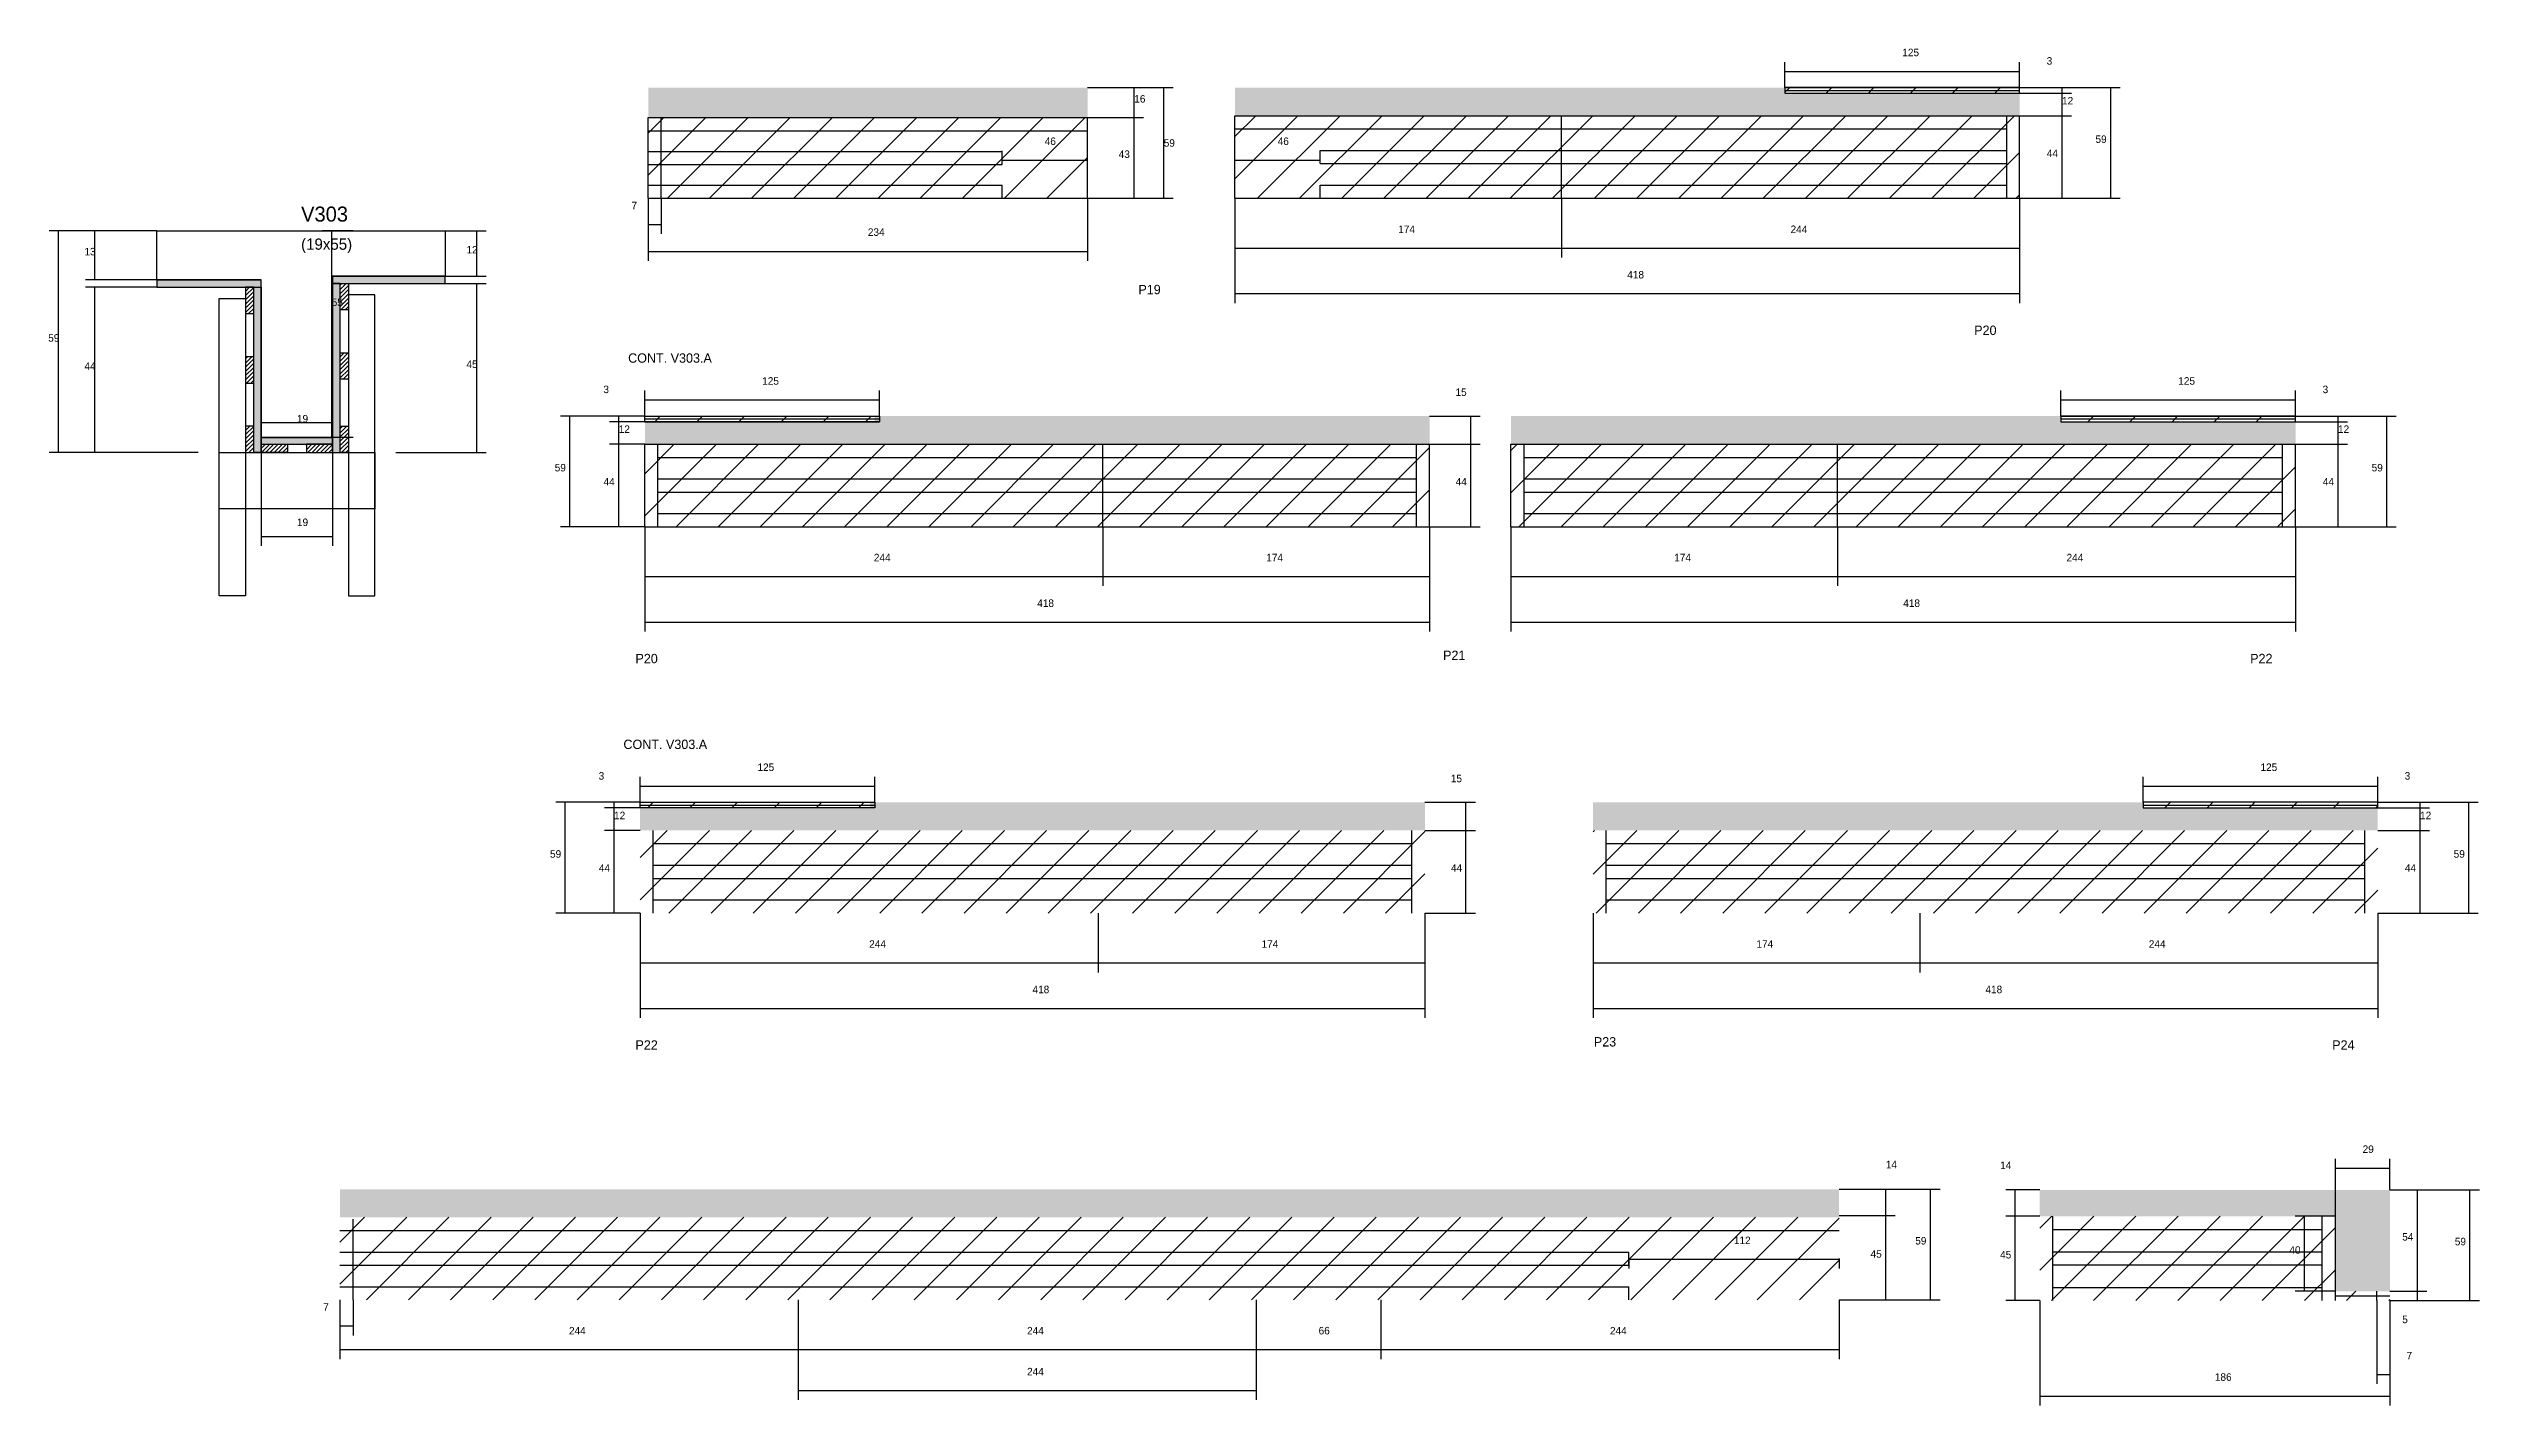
# Model space of a CAD drawing. Header units: metres. Extents: x 5218 to 8032, y 5783 to 7146.
# Drawn here: x 6737 to 8032, y 6424 to 7146 of the extents above; entities that cross this region are included whole.
import ezdxf

# ---------------------------------------------------------------- set-up
doc = ezdxf.new("R2010")
doc.units = ezdxf.units.M
for name, color, linetype in [('CONCRETO', 251, 'Continuous'), ('COTA', 4, 'Continuous'), ('Cota Seção (2x)', 4, 'Continuous'), ('Hachura', 253, 'Continuous'), ('Madeira', 126, 'Continuous'), ('NOMENCLATURA', 7, 'Continuous'), ('Painéis', 200, 'Continuous'), ('REAPROVEITAMENTO', 251, 'Continuous'), ('SARR_2.2x7', 40, 'Continuous'), ('SARR_3.5x7', 81, 'Continuous'), ('SARR_EDITAR', 141, 'Continuous'), ('Texto Seção', 7, 'Continuous')]:
    doc.layers.add(name, color=color, linetype=linetype)

msp = doc.modelspace()

# ---------------------------------------------------------------- texts
at = {"layer": 'COTA'}
for s, p in [('125', (7724.4, 7142.3)), ('3', (7801.3, 7137.8)), ('16', (7315.3, 7117.6)), ('12', (7809.5, 7116.6)), ('46', (7267.6, 7095)), ('59', (7331, 7094.1)), ('46', (7391.7, 7095)), ('59', (7827.3, 7096.1)), ('43', (7307, 7088.1)), ('44', (7801.4, 7088.6)), ('7', (7047.5, 7060.8)), ('234', (7173.4, 7046.6)), ('174', (7455.9, 7048.1)), ('244', (7664.9, 7048.1)), ('13', (6756.1, 7036.2)), ('12', (6959.6, 7037.2)), ('418', (7577.9, 7023.9)), ('59', (6736.8, 6990.2)), ('44', (6756.1, 6975.2)), ('45', (6959.6, 6976.2)), ('3', (7032.5, 6962.8)), ('125', (7117.1, 6967.3)), ('125', (7871.4, 6967.3)), ('3', (7948.3, 6962.8)), ('15', (7486.4, 6961.3)), ('12', (7040.7, 6941.6)), ('12', (7956.5, 6941.6)), ('59', (7006.6, 6921.1)), ('44', (7032.6, 6913.6)), ('44', (7486.5, 6913.6)), ('44', (7948.4, 6913.6)), ('59', (7974.4, 6921.1)), ('19', (6869.3, 6892)), ('244', (7176.6, 6873.2)), ('174', (7385.6, 6873.2)), ('174', (7602.9, 6873.2)), ('244', (7811.9, 6873.2)), ('418', (7263.6, 6848.9)), ('418', (7724.9, 6848.9)), ('3', (7030, 6756.9)), ('125', (7114.6, 6761.5)), ('15', (7483.9, 6755.5)), ('125', (7915.2, 6761.5)), ('3', (7992, 6756.9)), ('12', (7038.2, 6735.8)), ('12', (8000.2, 6735.8)), ('59', (7004.1, 6715.3)), ('44', (7030.1, 6707.8)), ('44', (7484, 6707.8)), ('44', (7992.1, 6707.8)), ('59', (8018.1, 6715.3)), ('244', (7174.1, 6667.3)), ('174', (7383.1, 6667.3)), ('174', (7646.7, 6667.3)), ('244', (7855.7, 6667.3)), ('418', (7261.1, 6643.1)), ('418', (7768.7, 6643.1)), ('14', (7715.6, 6549.8)), ('14', (7776.5, 6549.4)), ('29', (7969.6, 6558)), ('112', (7634.7, 6509.4)), ('59', (7731.3, 6509.2)), ('54', (7990.7, 6511.3)), ('59', (8018.7, 6508.8)), ('45', (7707.5, 6502.2)), ('45', (7776.5, 6501.8)), ('40', (7930.6, 6504.3)), ('7', (6883.3, 6473.9)), ('244', (7014.2, 6461.3)), ('244', (7258.2, 6461.3)), ('66', (7413.5, 6461.3)), ('244', (7568.7, 6461.3)), ('5', (7990.7, 6467.3)), ('7', (7993, 6448)), ('244', (7258.2, 6439.5)), ('186', (7890.9, 6436.6))]:
    msp.add_text(s, height=4, dxfattribs=at).set_placement(p)
at = {"layer": 'Cota Seção (2x)'}
for s, p in [('55', (6887.8, 7009.2)), ('19', (6869.3, 6947.2))]:
    msp.add_text(s, height=4, dxfattribs=at).set_placement(p)
at = {"layer": 'NOMENCLATURA'}
for s, p in [('P19', (7317.5, 7015.5)), ('P20', (7762.7, 6993.8)), ('P20', (7049.6, 6818.9)), ('P21', (7479.8, 6820.6)), ('P22', (7909.7, 6818.9)), ('P22', (7049.6, 6613)), ('P23', (7560.1, 6614.7)), ('P24', (7953.4, 6613))]:
    msp.add_text(s, height=5, dxfattribs=at).set_placement(p)
at = {"layer": 'Texto Seção'}
for s, height, p in [('V303', 8, (6871.5, 7054.2)), ('(19x55)', 6, (6871.5, 7039.2)), ('CONT. V303.A', 5, (7045.7, 6979)), ('CONT. V303.A', 5, (7043.2, 6773.2))]:
    msp.add_text(s, height=height, dxfattribs=at).set_placement(p)

# ---------------------------------------------------------------- hatches: boundary and pattern name
at = {"layer": 'COTA'}
h = msp.add_hatch(dxfattribs=at)
h.set_pattern_fill('AR-CONC', scale=0.03)
h.paths.add_polyline_path([(7290.4, 7109.6), (7290.4, 7125.6), (7290.4, 7125.6), (7056.4, 7125.6), (7056.4, 7125.6), (7056.4, 7109.6), (7056.4, 7109.6), (7290.4, 7109.6)])
h = msp.add_hatch(dxfattribs=at)
h.set_pattern_fill('AR-CONC', scale=0.03)
h.paths.add_polyline_path([(7368.9, 7125.6), (7368.9, 7110.6), (7368.9, 7110.6), (7786.9, 7110.6), (7786.9, 7110.6), (7786.9, 7122.6), (7786.9, 7122.6), (7661.9, 7122.6), (7661.9, 7122.6), (7661.9, 7125.6), (7661.9, 7125.6), (7368.9, 7125.6)])
h = msp.add_hatch(dxfattribs=at)
h.set_pattern_fill('AR-CONC', scale=0.03)
h.paths.add_polyline_path([(7472.6, 6935.6), (7472.6, 6950.6), (7472.6, 6950.6), (7177.1, 6950.6), (7177.1, 6950.6), (7177.1, 6947.6), (7177.1, 6947.6), (7054.6, 6947.6), (7054.6, 6947.6), (7054.6, 6935.6), (7054.6, 6935.6), (7472.6, 6935.6)])
h = msp.add_hatch(dxfattribs=at)
h.set_pattern_fill('AR-CONC', scale=0.03)
h.paths.add_polyline_path([(7515.9, 6950.6), (7515.9, 6935.6), (7515.9, 6935.6), (7933.9, 6935.6), (7933.9, 6935.6), (7933.9, 6947.6), (7933.9, 6947.6), (7808.9, 6947.6), (7808.9, 6947.6), (7808.9, 6950.6), (7808.9, 6950.6), (7515.9, 6950.6)])
h = msp.add_hatch(dxfattribs=at)
h.set_pattern_fill('AR-CONC', scale=0.03)
h.paths.add_polyline_path([(7470.1, 6729.8), (7470.1, 6744.8), (7470.1, 6744.8), (7174.6, 6744.8), (7174.6, 6744.8), (7174.6, 6741.8), (7174.6, 6741.8), (7052.1, 6741.8), (7052.1, 6741.8), (7052.1, 6729.8), (7052.1, 6729.8), (7470.1, 6729.8)])
h = msp.add_hatch(dxfattribs=at)
h.set_pattern_fill('AR-CONC', scale=0.03)
h.paths.add_polyline_path([(7559.7, 6744.8), (7559.7, 6729.8), (7559.7, 6729.8), (7977.7, 6729.8), (7977.7, 6729.8), (7977.7, 6741.8), (7977.7, 6741.8), (7852.7, 6741.8), (7852.7, 6741.8), (7852.7, 6744.8), (7852.7, 6744.8), (7559.7, 6744.8)])
h = msp.add_hatch(dxfattribs=at)
h.set_pattern_fill('AR-CONC', scale=0.03)
h.paths.add_polyline_path([(7690.7, 6523.7), (7690.7, 6538.7), (7690.7, 6538.7), (6892.2, 6538.7), (6892.2, 6538.7), (6892.2, 6523.7), (6892.2, 6523.7), (7690.7, 6523.7)])
h = msp.add_hatch(dxfattribs=at)
h.set_pattern_fill('AR-CONC', scale=0.03)
h.paths.add_polyline_path([(7797.6, 6538.3), (7797.6, 6524.3), (7797.6, 6524.3), (7955.1, 6524.3), (7955.1, 6524.3), (7955.1, 6484.3), (7955.1, 6484.3), (7984.1, 6484.3), (7984.1, 6484.3), (7984.1, 6538.3), (7984.1, 6538.3), (7797.6, 6538.3)])
at = {"layer": 'Hachura'}
h = msp.add_hatch(color=8, dxfattribs=at)
h.dxf.hatch_style = 1
h.paths.add_polyline_path([(6850.3, 7019.2), (6850.3, 7023.2), (6850.3, 7023.2), (6794.7, 7023.2), (6794.7, 7023.2), (6794.7, 7019.2), (6794.7, 7019.2), (6850.3, 7019.2)])
h = msp.add_hatch(dxfattribs=at)
h.set_pattern_fill('ANSI31', scale=0.5)
h.paths.add_polyline_path([(6841.9, 7005.2), (6846.3, 7005.2), (6846.3, 7005.2), (6846.3, 7019.2), (6846.3, 7019.2), (6841.9, 7019.2), (6841.9, 7019.2), (6841.9, 7005.2)])
h = msp.add_hatch(color=8, dxfattribs=at)
h.dxf.hatch_style = 1
h.paths.add_polyline_path([(6846.3, 7019.2), (6850.3, 7019.2), (6850.3, 7019.2), (6850.3, 6931.2), (6850.3, 6931.2), (6846.3, 6931.2), (6846.3, 6931.2), (6846.3, 7019.2)])
h = msp.add_hatch(color=8, dxfattribs=at)
h.dxf.hatch_style = 1
h.paths.add_polyline_path([(6948.3, 7021.2), (6948.3, 7025.2), (6948.3, 7025.2), (6888.3, 7025.2), (6888.3, 7025.2), (6888.3, 7021.2), (6888.3, 7021.2), (6948.3, 7021.2)])
h = msp.add_hatch(color=8, dxfattribs=at)
h.dxf.hatch_style = 1
h.paths.add_polyline_path([(6892.3, 7021.2), (6888.3, 7021.2), (6888.3, 7021.2), (6888.3, 6931.2), (6888.3, 6931.2), (6892.3, 6931.2), (6892.3, 6931.2), (6892.3, 7021.2)])
h = msp.add_hatch(dxfattribs=at)
h.set_pattern_fill('ANSI31', scale=0.5)
h.paths.add_polyline_path([(6896.7, 7007.2), (6892.3, 7007.2), (6892.3, 7007.2), (6892.3, 7021.2), (6892.3, 7021.2), (6896.7, 7021.2), (6896.7, 7021.2), (6896.7, 7007.2)])
h = msp.add_hatch(dxfattribs=at)
h.set_pattern_fill('ANSI31', scale=0.5)
h.paths.add_polyline_path([(6841.9, 6968.2), (6846.3, 6968.2), (6846.3, 6968.2), (6846.3, 6982.2), (6846.3, 6982.2), (6841.9, 6982.2), (6841.9, 6982.2), (6841.9, 6968.2)])
h = msp.add_hatch(dxfattribs=at)
h.set_pattern_fill('ANSI31', scale=0.5)
h.paths.add_polyline_path([(6896.7, 6970.2), (6892.3, 6970.2), (6892.3, 6970.2), (6892.3, 6984.2), (6892.3, 6984.2), (6896.7, 6984.2), (6896.7, 6984.2), (6896.7, 6970.2)])
h = msp.add_hatch(dxfattribs=at)
h.set_pattern_fill('ANSI31', scale=0.5)
h.paths.add_polyline_path([(6841.9, 6931.2), (6846.3, 6931.2), (6846.3, 6931.2), (6846.3, 6945.2), (6846.3, 6945.2), (6841.9, 6945.2), (6841.9, 6945.2), (6841.9, 6931.2)])
h = msp.add_hatch(dxfattribs=at)
h.set_pattern_fill('ANSI31', scale=0.5)
h.paths.add_polyline_path([(6896.7, 6931.2), (6892.3, 6931.2), (6892.3, 6931.2), (6892.3, 6945.2), (6892.3, 6945.2), (6896.7, 6945.2), (6896.7, 6945.2), (6896.7, 6931.2)])
h = msp.add_hatch(color=8, dxfattribs=at)
h.dxf.hatch_style = 1
h.paths.add_polyline_path([(6888.3, 6935.6), (6888.3, 6939.2), (6888.3, 6939.2), (6850.3, 6939.2), (6850.3, 6939.2), (6850.3, 6935.6), (6850.3, 6935.6), (6888.3, 6935.6)])
h = msp.add_hatch(dxfattribs=at)
h.set_pattern_fill('ANSI31', scale=0.5)
h.paths.add_polyline_path([(6850.3, 6931.2), (6850.3, 6935.6), (6850.3, 6935.6), (6864.3, 6935.6), (6864.3, 6935.6), (6864.3, 6931.2), (6864.3, 6931.2), (6850.3, 6931.2)])
h = msp.add_hatch(dxfattribs=at)
h.set_pattern_fill('ANSI31', scale=0.5)
h.paths.add_polyline_path([(6888.3, 6931.2), (6888.3, 6935.6), (6888.3, 6935.6), (6874.3, 6935.6), (6874.3, 6935.6), (6874.3, 6931.2), (6874.3, 6931.2), (6888.3, 6931.2)])
at = {"layer": 'REAPROVEITAMENTO'}
h = msp.add_hatch(dxfattribs=at)
h.set_pattern_fill('ANSI31', scale=5)
h.paths.add_polyline_path([(7661.9, 7122.6), (7661.9, 7125.6), (7661.9, 7125.6), (7786.9, 7125.6), (7786.9, 7125.6), (7786.9, 7122.6), (7786.9, 7122.6), (7661.9, 7122.6)])
h = msp.add_hatch(dxfattribs=at)
h.set_pattern_fill('ANSI31', scale=5)
h.paths.add_polyline_path([(7056.4, 7066.6), (7290.4, 7066.6), (7290.4, 7066.6), (7290.4, 7109.6), (7290.4, 7109.6), (7056.4, 7109.6), (7056.4, 7109.6), (7056.4, 7066.6)])
h = msp.add_hatch(dxfattribs=at)
h.set_pattern_fill('ANSI31', scale=5)
h.paths.add_polyline_path([(7368.9, 7110.6), (7368.9, 7066.6), (7368.9, 7066.6), (7786.9, 7066.6), (7786.9, 7066.6), (7786.9, 7110.6), (7786.9, 7110.6), (7368.9, 7110.6)])
h = msp.add_hatch(dxfattribs=at)
h.set_pattern_fill('ANSI31', scale=5)
h.paths.add_polyline_path([(7054.6, 6947.6), (7054.6, 6950.6), (7054.6, 6950.6), (7179.6, 6950.6), (7179.6, 6950.6), (7179.6, 6947.6), (7179.6, 6947.6), (7054.6, 6947.6)])
h = msp.add_hatch(dxfattribs=at)
h.set_pattern_fill('ANSI31', scale=5)
h.paths.add_polyline_path([(7808.9, 6947.6), (7808.9, 6950.6), (7808.9, 6950.6), (7933.9, 6950.6), (7933.9, 6950.6), (7933.9, 6947.6), (7933.9, 6947.6), (7808.9, 6947.6)])
h = msp.add_hatch(dxfattribs=at)
h.set_pattern_fill('ANSI31', scale=5)
h.paths.add_polyline_path([(7054.6, 6935.6), (7054.6, 6891.6), (7054.6, 6891.6), (7472.6, 6891.6), (7472.6, 6891.6), (7472.6, 6935.6), (7472.6, 6935.6), (7054.6, 6935.6)])
h = msp.add_hatch(dxfattribs=at)
h.set_pattern_fill('ANSI31', scale=5)
h.paths.add_polyline_path([(7515.9, 6935.6), (7515.9, 6891.6), (7515.9, 6891.6), (7933.9, 6891.6), (7933.9, 6891.6), (7933.9, 6935.6), (7933.9, 6935.6), (7515.9, 6935.6)])
h = msp.add_hatch(dxfattribs=at)
h.set_pattern_fill('ANSI31', scale=5)
h.paths.add_polyline_path([(7052.1, 6741.8), (7052.1, 6744.8), (7052.1, 6744.8), (7177.1, 6744.8), (7177.1, 6744.8), (7177.1, 6741.8), (7177.1, 6741.8), (7052.1, 6741.8)])
h = msp.add_hatch(dxfattribs=at)
h.set_pattern_fill('ANSI31', scale=5)
h.paths.add_polyline_path([(7852.7, 6741.8), (7852.7, 6744.8), (7852.7, 6744.8), (7977.7, 6744.8), (7977.7, 6744.8), (7977.7, 6741.8), (7977.7, 6741.8), (7852.7, 6741.8)])
h = msp.add_hatch(dxfattribs=at)
h.set_pattern_fill('ANSI31', scale=5)
h.paths.add_polyline_path([(7470.1, 6685.8), (7470.1, 6729.8), (7470.1, 6729.8), (7052.1, 6729.8), (7052.1, 6729.8), (7052.1, 6685.8), (7052.1, 6685.8), (7470.1, 6685.8)])
h = msp.add_hatch(dxfattribs=at)
h.set_pattern_fill('ANSI31', scale=5)
h.paths.add_polyline_path([(7559.7, 6729.8), (7559.7, 6685.8), (7559.7, 6685.8), (7977.7, 6685.8), (7977.7, 6685.8), (7977.7, 6729.8), (7977.7, 6729.8), (7559.7, 6729.8)])
h = msp.add_hatch(dxfattribs=at)
h.set_pattern_fill('ANSI31', scale=5)
h.paths.add_polyline_path([(6892.2, 6523.7), (6892.2, 6479.7), (6892.2, 6479.7), (7690.7, 6479.7), (7690.7, 6479.7), (7690.7, 6523.7), (7690.7, 6523.7), (6892.2, 6523.7)])
h = msp.add_hatch(dxfattribs=at)
h.set_pattern_fill('ANSI31', scale=5)
h.paths.add_polyline_path([(7955.1, 6484.3), (7955.1, 6524.3), (7955.1, 6524.3), (7797.6, 6524.3), (7797.6, 6524.3), (7797.6, 6479.3), (7797.6, 6479.3), (7984.1, 6479.3), (7984.1, 6479.3), (7984.1, 6484.3), (7984.1, 6484.3), (7955.1, 6484.3)])

# ---------------------------------------------------------------- linework, layer by layer
at = {"layer": 'CONCRETO'}
msp.add_lwpolyline([(6794.7, 7023.2), (6794.7, 7049.2), (6948.3, 7049.2), (6948.3, 7025.2), (6888.3, 7025.2), (6888.3, 6939.2), (6850.3, 6939.2), (6850.3, 7023.2)], close=True, dxfattribs=at)
at = {"layer": 'COTA'}
for p, q in [((7661.9, 7125.6), (7661.9, 7139.2)), ((7786.9, 7125.6), (7786.9, 7139.2)), ((7290.4, 7125.6), (7320.3, 7125.6)), ((7290.4, 7125.6), (7336, 7125.6)), ((7315.3, 7109.6), (7315.3, 7125.6)), ((7331, 7066.6), (7331, 7125.6)), ((7661.9, 7134.2), (7786.9, 7134.2)), ((7786.9, 7125.6), (7814.5, 7125.6)), ((7786.9, 7125.6), (7840.5, 7125.6)), ((7786.9, 7122.6), (7814.5, 7122.6)), ((7786.9, 7122.6), (7814.5, 7122.6)), ((7809.5, 7122.6), (7809.5, 7125.6)), ((7809.5, 7110.6), (7809.5, 7122.6)), ((7835.5, 7066.6), (7835.5, 7125.6)), ((7290.4, 7109.6), (7320.3, 7109.6)), ((7290.4, 7109.6), (7320.3, 7109.6)), ((7315.3, 7066.6), (7315.3, 7109.6)), ((7786.9, 7110.6), (7814.5, 7110.6)), ((7786.9, 7110.6), (7814.5, 7110.6)), ((7809.5, 7066.6), (7809.5, 7110.6)), ((7244.9, 7086), (7244.9, 7091.9)), ((7244.9, 7086.9), (7290.4, 7086.9)), ((7290.4, 7086), (7290.4, 7091.9)), ((7368.9, 7086), (7368.9, 7091.9)), ((7368.9, 7086.9), (7414.4, 7086.9)), ((7414.4, 7086), (7414.4, 7091.9)), ((7056.3, 7066.6), (7056.3, 7047.7)), ((7056.4, 7066.6), (7056.4, 7033.3)), ((7063.3, 7066.6), (7063.3, 7047.7)), ((7290.4, 7066.6), (7290.4, 7033.3)), ((7290.4, 7066.6), (7320.3, 7066.6)), ((7290.4, 7066.6), (7336, 7066.6)), ((7368.9, 7066.6), (7368.9, 7035.1)), ((7368.9, 7066.6), (7368.9, 7010.8)), ((7542.9, 7066.6), (7542.9, 7035.1)), ((7542.9, 7066.6), (7542.9, 7035.1)), ((7786.9, 7066.6), (7786.9, 7035.1)), ((7786.9, 7066.6), (7786.9, 7010.8)), ((7786.9, 7066.6), (7814.5, 7066.6)), ((7786.9, 7066.6), (7840.5, 7066.6)), ((6794.7, 7049.2), (6737.3, 7049.2)), ((6742.3, 6931.2), (6742.3, 7049.2)), ((6794.7, 7049.2), (6756.6, 7049.2)), ((6761.6, 7023.2), (6761.6, 7049.2)), ((6948.3, 7049.2), (6970.1, 7049.2)), ((6965.1, 7025.2), (6965.1, 7049.2)), ((7056.3, 7052.7), (7063.3, 7052.7)), ((7056.4, 7038.3), (7290.4, 7038.3)), ((7368.9, 7040.1), (7542.9, 7040.1)), ((7542.9, 7040.1), (7786.9, 7040.1)), ((6794.7, 7023.2), (6756.6, 7023.2)), ((6794.7, 7019.2), (6756.6, 7019.2)), ((6761.6, 6931.2), (6761.6, 7019.2)), ((6948.3, 7025.2), (6970.1, 7025.2)), ((6948.3, 7021.2), (6970.1, 7021.2)), ((6965.1, 6931.2), (6965.1, 7021.2)), ((7368.9, 7015.8), (7786.9, 7015.8)), ((7054.6, 6950.6), (7054.6, 6964.2)), ((7054.6, 6959.2), (7179.6, 6959.2)), ((7179.6, 6950.6), (7179.6, 6964.2)), ((7808.9, 6950.6), (7808.9, 6964.2)), ((7808.9, 6959.2), (7933.9, 6959.2)), ((7933.9, 6950.6), (7933.9, 6964.2)), ((7054.6, 6950.6), (7009.7, 6950.6)), ((7014.7, 6891.6), (7014.7, 6950.6)), ((7054.6, 6950.6), (7035.7, 6950.6)), ((7054.6, 6947.6), (7035.7, 6947.6)), ((7054.6, 6947.6), (7035.7, 6947.6)), ((7040.7, 6947.6), (7040.7, 6950.6)), ((7040.7, 6935.6), (7040.7, 6947.6)), ((7472.6, 6950.6), (7499.5, 6950.6)), ((7494.5, 6935.6), (7494.5, 6950.6)), ((7933.9, 6950.6), (7961.5, 6950.6)), ((7933.9, 6950.6), (7987.5, 6950.6)), ((7933.9, 6947.6), (7961.5, 6947.6)), ((7933.9, 6947.6), (7961.5, 6947.6)), ((7956.5, 6947.6), (7956.5, 6950.6)), ((7956.5, 6935.6), (7956.5, 6947.6)), ((7982.5, 6891.6), (7982.5, 6950.6)), ((6816.7, 6931.2), (6737.3, 6931.2)), ((6816.7, 6931.2), (6756.6, 6931.2)), ((6850.3, 6931.2), (6850.3, 6881.5)), ((6888.3, 6931.2), (6888.3, 6881.5)), ((6921.9, 6931.2), (6970.1, 6931.2)), ((7054.6, 6935.6), (7035.7, 6935.6)), ((7054.6, 6935.6), (7035.7, 6935.6)), ((7040.7, 6891.6), (7040.7, 6935.6)), ((7472.6, 6935.6), (7499.5, 6935.6)), ((7472.6, 6935.6), (7499.5, 6935.6)), ((7494.5, 6891.6), (7494.5, 6935.6)), ((7933.9, 6935.6), (7961.5, 6935.6)), ((7933.9, 6935.6), (7961.5, 6935.6)), ((7956.5, 6891.6), (7956.5, 6935.6)), ((7054.6, 6891.6), (7009.7, 6891.6)), ((7054.6, 6891.6), (7035.7, 6891.6)), ((7054.6, 6891.6), (7054.6, 6860.1)), ((7054.6, 6891.6), (7054.6, 6835.8)), ((7298.6, 6891.6), (7298.6, 6860.1)), ((7298.6, 6891.6), (7298.6, 6860.1)), ((7472.6, 6891.6), (7472.6, 6860.1)), ((7472.6, 6891.6), (7472.6, 6835.8)), ((7472.6, 6891.6), (7499.5, 6891.6)), ((7515.9, 6891.6), (7515.9, 6860.1)), ((7515.9, 6891.6), (7515.9, 6835.8)), ((7689.9, 6891.6), (7689.9, 6860.1)), ((7689.9, 6891.6), (7689.9, 6860.1)), ((7933.9, 6891.6), (7933.9, 6860.1)), ((7933.9, 6891.6), (7933.9, 6835.8)), ((7933.9, 6891.6), (7961.5, 6891.6)), ((7933.9, 6891.6), (7987.5, 6891.6)), ((6850.3, 6886.5), (6888.3, 6886.5)), ((7054.6, 6865.1), (7298.6, 6865.1)), ((7298.6, 6865.1), (7472.6, 6865.1)), ((7515.9, 6865.1), (7689.9, 6865.1)), ((7689.9, 6865.1), (7933.9, 6865.1)), ((7054.6, 6840.8), (7472.6, 6840.8)), ((7515.9, 6840.8), (7933.9, 6840.8)), ((7052.1, 6744.8), (7052.1, 6758.4)), ((7052.1, 6753.4), (7177.1, 6753.4)), ((7177.1, 6744.8), (7177.1, 6758.4)), ((7852.7, 6744.8), (7852.7, 6758.4)), ((7852.7, 6753.4), (7977.7, 6753.4)), ((7977.7, 6744.8), (7977.7, 6758.4)), ((7052.1, 6744.8), (7007.2, 6744.8)), ((7012.2, 6685.8), (7012.2, 6744.8)), ((7052.1, 6744.8), (7033.2, 6744.8)), ((7052.1, 6741.8), (7033.2, 6741.8)), ((7052.1, 6741.8), (7033.2, 6741.8)), ((7038.2, 6741.8), (7038.2, 6744.8)), ((7038.2, 6729.8), (7038.2, 6741.8)), ((7470.1, 6744.8), (7497, 6744.8)), ((7492, 6729.8), (7492, 6744.8)), ((7977.7, 6744.8), (8005.2, 6744.8)), ((7977.7, 6744.8), (8031.2, 6744.8)), ((7977.7, 6741.8), (8005.2, 6741.8)), ((7977.7, 6741.8), (8005.2, 6741.8)), ((8000.2, 6741.8), (8000.2, 6744.8)), ((8000.2, 6729.8), (8000.2, 6741.8)), ((8026.2, 6685.8), (8026.2, 6744.8)), ((7052.1, 6729.8), (7033.2, 6729.8)), ((7052.1, 6729.8), (7033.2, 6729.8)), ((7038.2, 6685.8), (7038.2, 6729.8)), ((7470.1, 6729.8), (7497, 6729.8)), ((7470.1, 6729.8), (7497, 6729.8)), ((7492, 6685.8), (7492, 6729.8)), ((7977.7, 6729.8), (8005.2, 6729.8)), ((7977.7, 6729.8), (8005.2, 6729.8)), ((8000.2, 6685.8), (8000.2, 6729.8)), ((7052.1, 6685.8), (7007.2, 6685.8)), ((7052.1, 6685.8), (7033.2, 6685.8)), ((7052.1, 6685.8), (7052.1, 6654.2)), ((7052.1, 6685.8), (7052.1, 6630)), ((7296.1, 6685.8), (7296.1, 6654.2)), ((7296.1, 6685.8), (7296.1, 6654.2)), ((7470.1, 6685.8), (7470.1, 6654.2)), ((7470.1, 6685.8), (7470.1, 6630)), ((7470.1, 6685.8), (7497, 6685.8)), ((7559.7, 6685.8), (7559.7, 6654.2)), ((7559.7, 6685.8), (7559.7, 6630)), ((7733.7, 6685.8), (7733.7, 6654.2)), ((7733.7, 6685.8), (7733.7, 6654.2)), ((7977.7, 6685.8), (7977.7, 6654.2)), ((7977.7, 6685.8), (7977.7, 6630)), ((7977.7, 6685.8), (8005.2, 6685.8)), ((7977.7, 6685.8), (8031.2, 6685.8)), ((7052.1, 6659.2), (7296.1, 6659.2)), ((7296.1, 6659.2), (7470.1, 6659.2)), ((7559.7, 6659.2), (7733.7, 6659.2)), ((7733.7, 6659.2), (7977.7, 6659.2)), ((7052.1, 6635), (7470.1, 6635)), ((7559.7, 6635), (7977.7, 6635)), ((7955.1, 6524.3), (7955.1, 6554.9)), ((7984.1, 6538.3), (7984.1, 6554.9)), ((7690.7, 6538.7), (7720.6, 6538.7)), ((7690.7, 6538.7), (7744.5, 6538.7)), ((7715.6, 6524.7), (7715.6, 6538.7)), ((7739.5, 6479.7), (7739.5, 6538.7)), ((7955.1, 6549.9), (7984.1, 6549.9)), ((7797.6, 6538.3), (7779.6, 6538.3)), ((7784.6, 6524.3), (7784.6, 6538.3)), ((7984.1, 6538.3), (8003.8, 6538.3)), ((7984.1, 6538.3), (8031.8, 6538.3)), ((7998.8, 6484.3), (7998.8, 6538.3)), ((8026.8, 6479.3), (8026.8, 6538.3)), ((7690.7, 6524.7), (7720.6, 6524.7)), ((7690.7, 6524.7), (7720.6, 6524.7)), ((7715.6, 6479.7), (7715.6, 6524.7)), ((7797.6, 6524.3), (7779.6, 6524.3)), ((7797.6, 6524.3), (7779.6, 6524.3)), ((7784.6, 6479.3), (7784.6, 6524.3)), ((7955.1, 6524.3), (7933.7, 6524.3)), ((7938.7, 6484.3), (7938.7, 6524.3)), ((7578.7, 6501.7), (7578.7, 6496.4)), ((7578.7, 6501.4), (7690.7, 6501.4)), ((7690.7, 6501.7), (7690.7, 6496.4)), ((6892.2, 6479.7), (6892.2, 6448.2)), ((6892.2, 6479.7), (6892.2, 6460.8)), ((6899.2, 6479.7), (6899.2, 6460.8)), ((7136.2, 6479.7), (7136.2, 6448.2)), ((7136.2, 6479.7), (7136.2, 6426.4)), ((7136.2, 6479.7), (7136.2, 6448.2)), ((7380.2, 6479.7), (7380.2, 6426.4)), ((7380.2, 6479.7), (7380.2, 6448.2)), ((7380.2, 6479.7), (7380.2, 6448.2)), ((7446.7, 6479.7), (7446.7, 6448.2)), ((7446.7, 6479.7), (7446.7, 6448.2)), ((7690.7, 6479.7), (7690.7, 6448.2)), ((7690.7, 6479.7), (7720.6, 6479.7)), ((7690.7, 6479.7), (7744.5, 6479.7)), ((7797.6, 6479.3), (7779.6, 6479.3)), ((7797.6, 6479.3), (7797.6, 6423.5)), ((7955.1, 6484.3), (7933.7, 6484.3)), ((7977.1, 6479.3), (7977.1, 6434.9)), ((7984.1, 6484.3), (8003.8, 6484.3)), ((7984.1, 6484.3), (8003.8, 6484.3)), ((7984.1, 6479.3), (7984.1, 6423.5)), ((7984.1, 6479.3), (8003.8, 6479.3)), ((7984.1, 6479.3), (8031.8, 6479.3)), ((7984.1, 6479.3), (7984.1, 6434.9)), ((7998.8, 6479.3), (7998.8, 6484.3)), ((6892.2, 6465.8), (6899.2, 6465.8)), ((6892.2, 6453.2), (7136.2, 6453.2)), ((7136.2, 6453.2), (7380.2, 6453.2)), ((7380.2, 6453.2), (7446.7, 6453.2)), ((7446.7, 6453.2), (7690.7, 6453.2)), ((7977.1, 6439.9), (7984.1, 6439.9)), ((7136.2, 6431.4), (7380.2, 6431.4)), ((7797.6, 6428.5), (7984.1, 6428.5))]:
    msp.add_line(p, q, dxfattribs=at)
at = {"layer": 'Cota Seção (2x)'}
for p, q in [((6899.3, 7049.2), (6882.8, 7049.2)), ((6887.8, 6939.2), (6887.8, 7049.2)), ((6850.3, 6931.2), (6850.3, 6952.2)), ((6850.3, 6947.2), (6888.3, 6947.2)), ((6888.3, 6931.2), (6888.3, 6952.2)), ((6899.3, 6939.2), (6882.8, 6939.2))]:
    msp.add_line(p, q, dxfattribs=at)
at = {"layer": 'Madeira'}
for points in [[(6841.9, 7005.2), (6846.3, 7005.2), (6846.3, 7019.2), (6841.9, 7019.2)], [(6896.7, 7007.2), (6892.3, 7007.2), (6892.3, 7021.2), (6896.7, 7021.2)], [(6841.9, 6968.2), (6846.3, 6968.2), (6846.3, 6982.2), (6841.9, 6982.2)], [(6896.7, 6970.2), (6892.3, 6970.2), (6892.3, 6984.2), (6896.7, 6984.2)], [(6841.9, 6931.2), (6846.3, 6931.2), (6846.3, 6945.2), (6841.9, 6945.2)], [(6896.7, 6931.2), (6892.3, 6931.2), (6892.3, 6945.2), (6896.7, 6945.2)], [(6850.3, 6931.2), (6850.3, 6935.6), (6864.3, 6935.6), (6864.3, 6931.2)], [(6888.3, 6931.2), (6888.3, 6935.6), (6874.3, 6935.6), (6874.3, 6931.2)]]:
    msp.add_lwpolyline(points, close=True, dxfattribs=at)
at = {"layer": 'Painéis'}
for p, q in [((7661.9, 7125.6), (7786.9, 7125.6)), ((7661.9, 7122.6), (7786.9, 7122.6)), ((7056.4, 7109.6), (7290.4, 7109.6)), ((7056.4, 7066.6), (7056.4, 7109.6)), ((7290.4, 7066.6), (7290.4, 7109.6)), ((7368.9, 7110.6), (7786.9, 7110.6)), ((7368.9, 7066.6), (7368.9, 7110.6)), ((7542.9, 7066.6), (7542.9, 7110.6)), ((7786.9, 7066.6), (7786.9, 7110.6)), ((7056.4, 7066.6), (7290.4, 7066.6)), ((7368.9, 7066.6), (7786.9, 7066.6)), ((6794.7, 7023.2), (6850.3, 7023.2)), ((6888.3, 7025.2), (6948.3, 7025.2)), ((7054.6, 6950.6), (7179.6, 6950.6)), ((7054.6, 6947.6), (7179.6, 6947.6)), ((7808.9, 6950.6), (7933.9, 6950.6)), ((7808.9, 6947.6), (7933.9, 6947.6)), ((6850.3, 6939.2), (6888.3, 6939.2)), ((7054.6, 6935.6), (7472.6, 6935.6)), ((7054.6, 6891.6), (7054.6, 6935.6)), ((7298.6, 6891.6), (7298.6, 6935.6)), ((7472.6, 6891.6), (7472.6, 6935.6)), ((7515.9, 6935.6), (7933.9, 6935.6)), ((7515.9, 6891.6), (7515.9, 6935.6)), ((7689.9, 6891.6), (7689.9, 6935.6)), ((7933.9, 6891.6), (7933.9, 6935.6)), ((7054.6, 6891.6), (7472.6, 6891.6)), ((7515.9, 6891.6), (7933.9, 6891.6))]:
    msp.add_line(p, q, dxfattribs=at)
for points in [[(7786.9, 7125.6), (7661.9, 7125.6), (7661.9, 7122.6), (7786.9, 7122.6)], [(6850.3, 7019.2), (6850.3, 7023.2), (6794.7, 7023.2), (6794.7, 7019.2)], [(6846.3, 7019.2), (6850.3, 7019.2), (6850.3, 6931.2), (6846.3, 6931.2)], [(6948.3, 7021.2), (6948.3, 7025.2), (6888.3, 7025.2), (6888.3, 7021.2)], [(6892.3, 7021.2), (6888.3, 7021.2), (6888.3, 6931.2), (6892.3, 6931.2)], [(7054.6, 6950.6), (7179.6, 6950.6), (7179.6, 6947.6), (7054.6, 6947.6)], [(7933.9, 6950.6), (7808.9, 6950.6), (7808.9, 6947.6), (7933.9, 6947.6)], [(6888.3, 6935.6), (6888.3, 6939.2), (6850.3, 6939.2), (6850.3, 6935.6)], [(7052.1, 6744.8), (7177.1, 6744.8), (7177.1, 6741.8), (7052.1, 6741.8)], [(7977.7, 6744.8), (7852.7, 6744.8), (7852.7, 6741.8), (7977.7, 6741.8)]]:
    msp.add_lwpolyline(points, close=True, dxfattribs=at)
at = {"layer": 'SARR_2.2x7'}
for p, q in [((7063.3, 7066.6), (7063.3, 7109.6)), ((7780, 7066.6), (7780, 7110.6)), ((7056.4, 7102.6), (7290.4, 7102.6)), ((7368.9, 7103.6), (7542.9, 7103.6)), ((7542.9, 7103.6), (7780, 7103.6)), ((7056.4, 7091.6), (7244.9, 7091.6)), ((7056.4, 7084.6), (7244.9, 7084.6)), ((7244.9, 7084.6), (7244.9, 7091.6)), ((7414.4, 7092.1), (7542.9, 7092.1)), ((7414.4, 7085.1), (7414.4, 7092.1)), ((7414.4, 7085.1), (7542.9, 7085.1)), ((7542.9, 7092.1), (7780, 7092.1)), ((7542.9, 7085.1), (7780, 7085.1)), ((7056.4, 7073.6), (7244.9, 7073.6)), ((7244.9, 7066.6), (7244.9, 7073.6)), ((7414.4, 7073.6), (7542.9, 7073.6)), ((7414.4, 7066.6), (7414.4, 7073.6)), ((7542.9, 7073.6), (7780, 7073.6)), ((7061.5, 6891.6), (7061.5, 6935.6)), ((7061.5, 6928.6), (7298.6, 6928.6)), ((7298.6, 6928.6), (7465.6, 6928.6)), ((7465.6, 6891.6), (7465.6, 6935.6)), ((7522.9, 6891.6), (7522.9, 6935.6)), ((7522.9, 6928.6), (7689.9, 6928.6)), ((7689.9, 6928.6), (7927, 6928.6)), ((7927, 6891.6), (7927, 6935.6)), ((7061.5, 6917.1), (7298.6, 6917.1)), ((7298.6, 6917.1), (7465.6, 6917.1)), ((7522.9, 6917.1), (7689.9, 6917.1)), ((7689.9, 6917.1), (7927, 6917.1)), ((7061.5, 6910.1), (7298.6, 6910.1)), ((7298.6, 6910.1), (7465.6, 6910.1)), ((7522.9, 6910.1), (7689.9, 6910.1)), ((7689.9, 6910.1), (7927, 6910.1)), ((7061.5, 6898.6), (7298.6, 6898.6)), ((7298.6, 6898.6), (7465.6, 6898.6)), ((7522.9, 6898.6), (7689.9, 6898.6)), ((7689.9, 6898.6), (7927, 6898.6)), ((7059, 6685.8), (7059, 6729.8)), ((7059, 6722.8), (7296.1, 6722.8)), ((7296.1, 6722.8), (7463.1, 6722.8)), ((7463.1, 6685.8), (7463.1, 6729.8)), ((7566.6, 6685.8), (7566.6, 6729.8)), ((7566.6, 6722.8), (7733.7, 6722.8)), ((7733.7, 6722.8), (7970.7, 6722.8)), ((7970.7, 6685.8), (7970.7, 6729.8)), ((7059, 6711.3), (7296.1, 6711.3)), ((7296.1, 6711.3), (7463.1, 6711.3)), ((7566.6, 6711.3), (7733.7, 6711.3)), ((7733.7, 6711.3), (7970.7, 6711.3)), ((7059, 6704.3), (7296.1, 6704.3)), ((7296.1, 6704.3), (7463.1, 6704.3)), ((7566.6, 6704.3), (7733.7, 6704.3)), ((7733.7, 6704.3), (7970.7, 6704.3)), ((7059, 6692.8), (7296.1, 6692.8)), ((7296.1, 6692.8), (7463.1, 6692.8)), ((7566.6, 6692.8), (7733.7, 6692.8)), ((7733.7, 6692.8), (7970.7, 6692.8)), ((6892.2, 6516.7), (7136.2, 6516.7)), ((6899.2, 6479.7), (6899.2, 6522.7)), ((7136.2, 6516.7), (7380.2, 6516.7)), ((7380.2, 6516.7), (7446.7, 6516.7)), ((7446.7, 6516.7), (7690.7, 6516.7)), ((7804.6, 6479.3), (7804.6, 6524.3)), ((7804.6, 6517.3), (7948.1, 6517.3)), ((7948.1, 6479.3), (7948.1, 6524.3)), ((7955.1, 6479.3), (7955.1, 6524.3)), ((6892.2, 6505.2), (7136.2, 6505.2)), ((7136.2, 6505.2), (7380.2, 6505.2)), ((7380.2, 6505.2), (7446.7, 6505.2)), ((7446.7, 6505.2), (7578.7, 6505.2)), ((7578.7, 6498.2), (7578.7, 6505.2)), ((7804.6, 6505.3), (7948.1, 6505.3)), ((6892.2, 6498.2), (7136.2, 6498.2)), ((7136.2, 6498.2), (7380.2, 6498.2)), ((7380.2, 6498.2), (7446.7, 6498.2)), ((7446.7, 6498.2), (7578.7, 6498.2)), ((7804.6, 6498.3), (7948.1, 6498.3)), ((6892.2, 6486.7), (7136.2, 6486.7)), ((7136.2, 6486.7), (7380.2, 6486.7)), ((7380.2, 6486.7), (7446.7, 6486.7)), ((7446.7, 6486.7), (7578.7, 6486.7)), ((7578.7, 6479.7), (7578.7, 6486.7)), ((7804.6, 6486.3), (7948.1, 6486.3)), ((7977.1, 6479.3), (7977.1, 6484.3))]:
    msp.add_line(p, q, dxfattribs=at)
at = {"layer": 'SARR_3.5x7'}
for points in [[(6827.9, 7013.2), (6841.9, 7013.2), (6841.9, 6854.8), (6827.9, 6854.8)], [(6910.7, 7015.2), (6896.7, 7015.2), (6896.7, 6854.8), (6910.7, 6854.8)], [(6827.9, 6931.2), (6910.7, 6931.2), (6910.7, 6901.2), (6827.9, 6901.2)]]:
    msp.add_lwpolyline(points, close=True, dxfattribs=at)
at = {"layer": 'SARR_EDITAR'}
for p, q in [((7661.9, 7124.1), (7786.9, 7124.1)), ((7054.6, 6949.1), (7179.6, 6949.1)), ((7808.9, 6949.1), (7933.9, 6949.1)), ((7052.1, 6743.3), (7177.1, 6743.3)), ((7852.7, 6743.3), (7977.7, 6743.3)), ((7955.1, 6481.8), (7984.1, 6481.8))]:
    msp.add_line(p, q, dxfattribs=at)

msp.set_redraw_order([(e.dxf.handle, doc.entitydb.next_handle()) for e in msp.query("TEXT MTEXT ATTDEF DIMENSION ARC_DIMENSION")])  # texts and dimensions are drawn at this point

doc.saveas('drawing.dxf')
